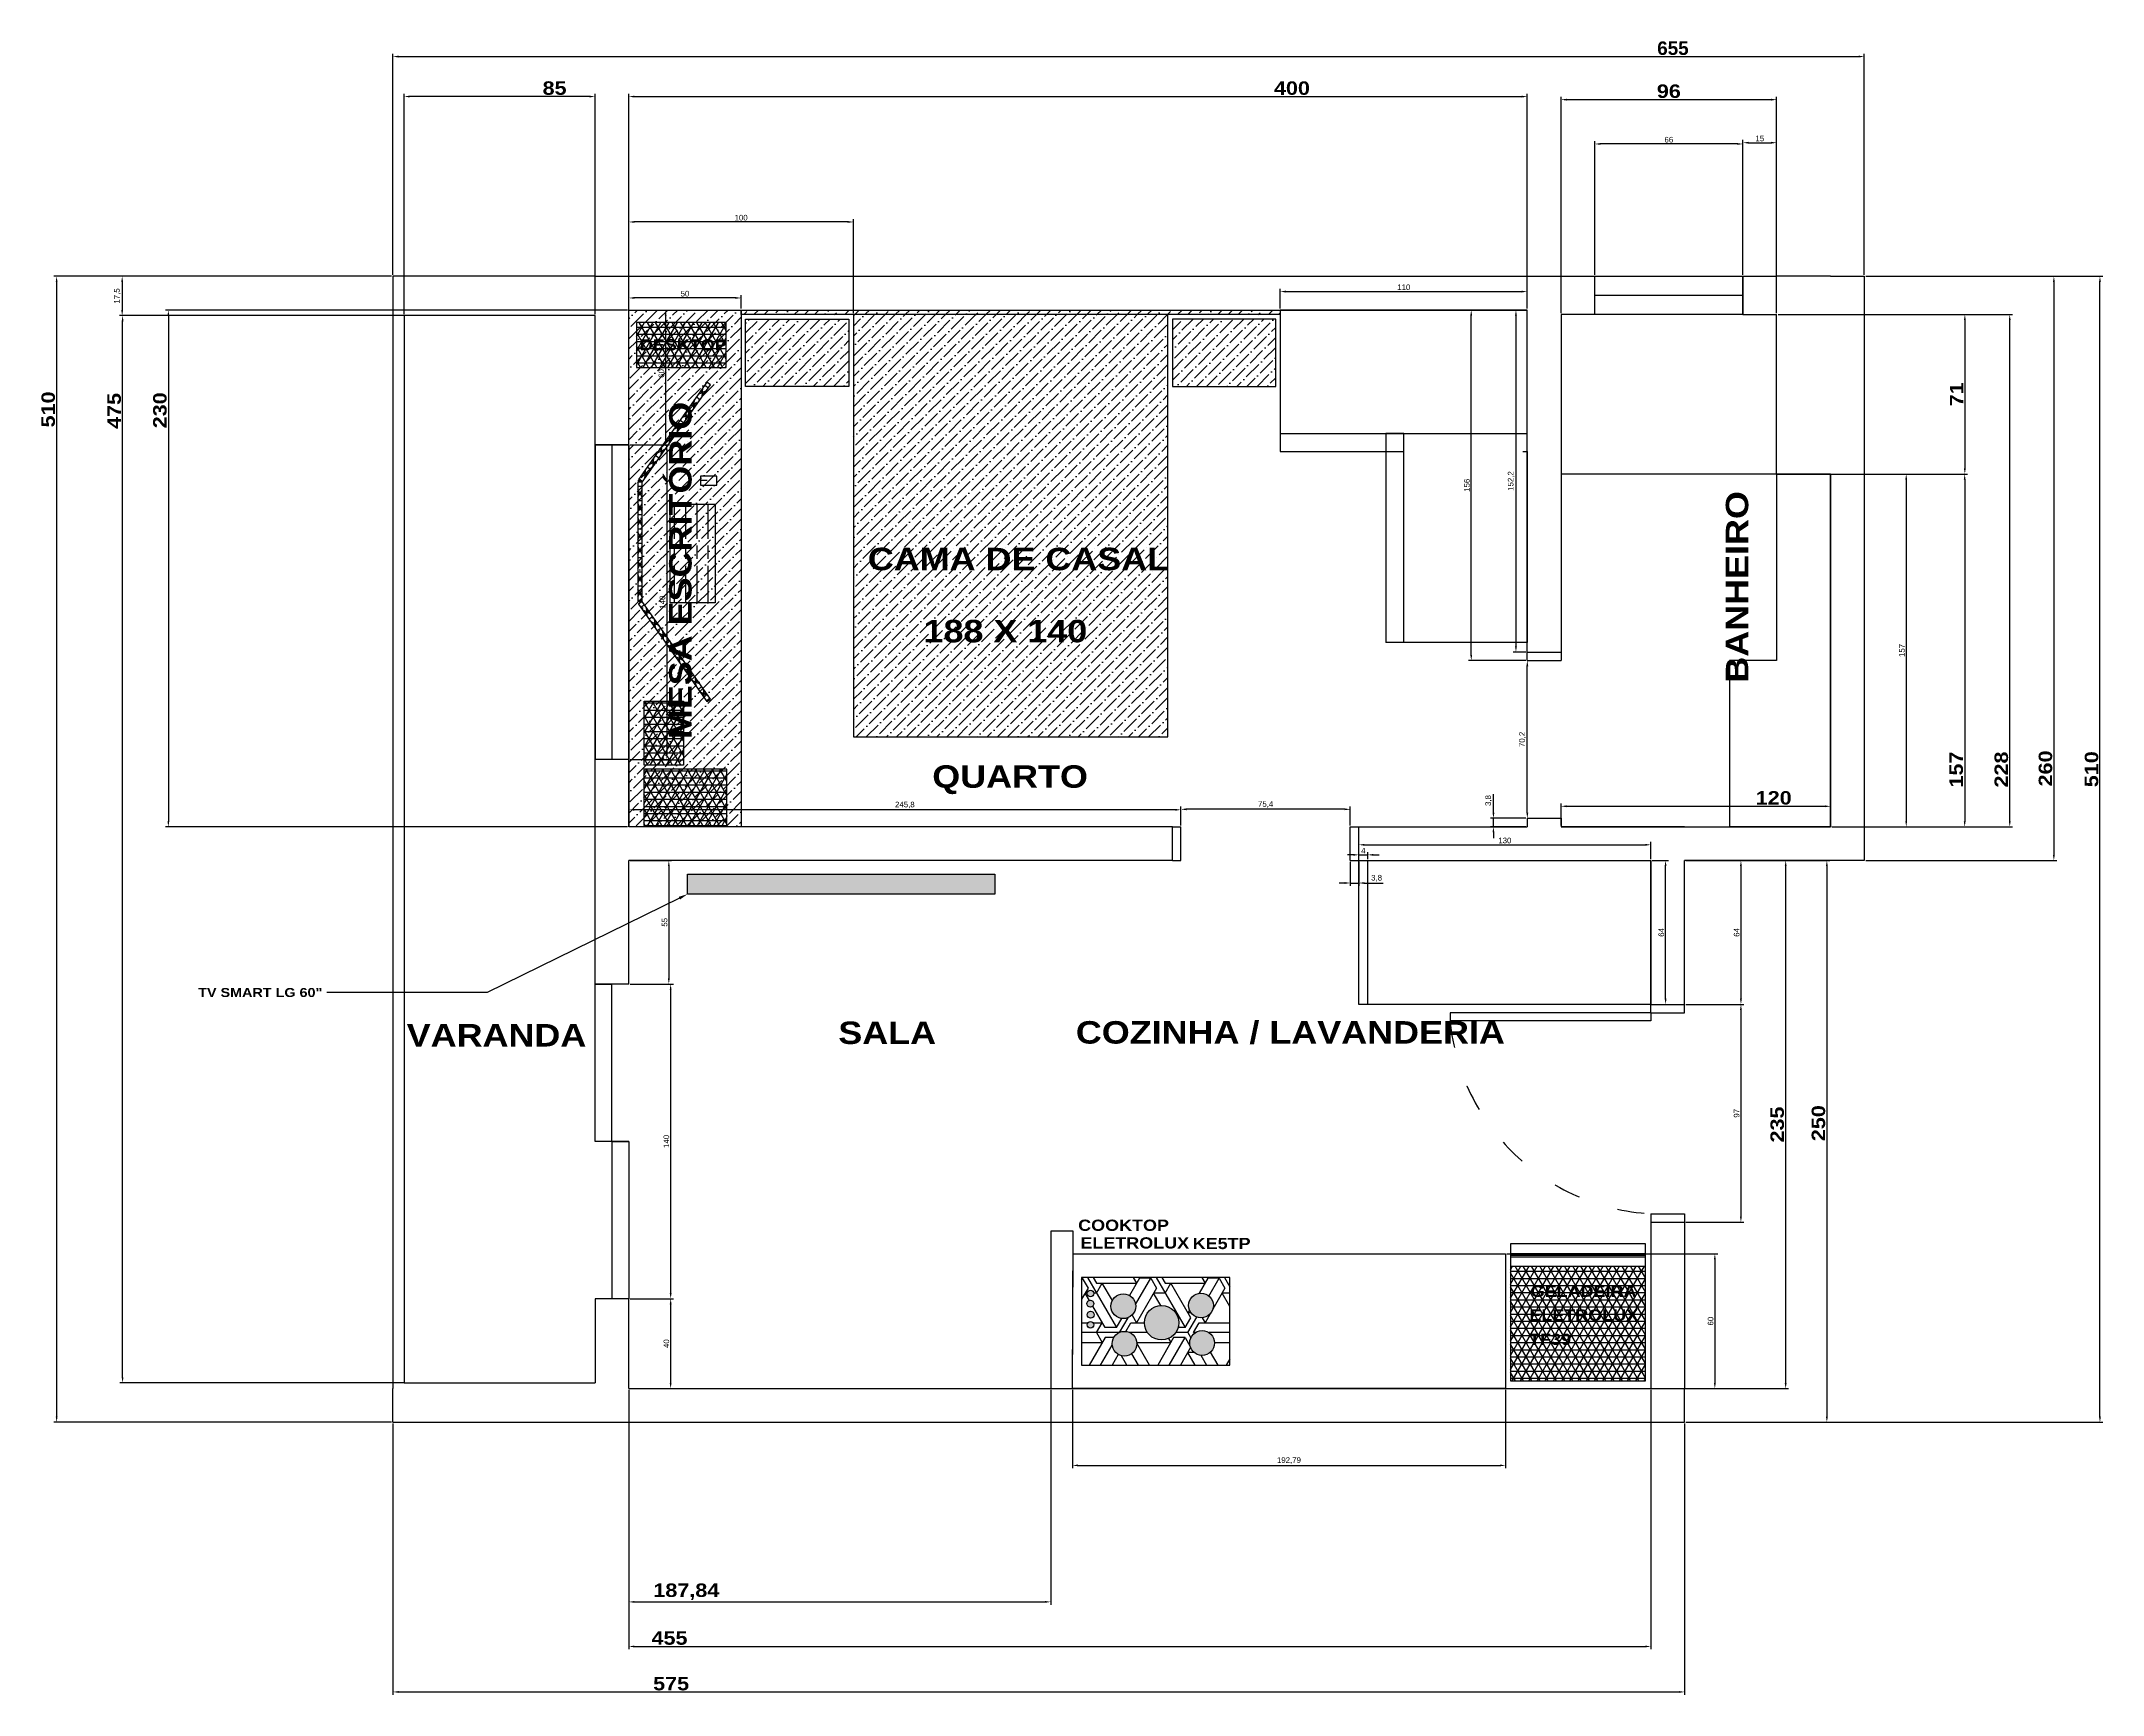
# Model space of a CAD drawing. Header units: millimetres. Extents: x -445 to 861, y -21 to 715.
# Drawn here: x -57 to 861, y -21 to 715 of the extents above; entities that cross this region are included whole.
import ezdxf
from ezdxf import colors
from ezdxf.entities.mleader import LeaderData, LeaderLine
from ezdxf.math import Vec2, Vec3

# ---------------------------------------------------------------- set-up
doc = ezdxf.new("R2010")
doc.units = ezdxf.units.MM
doc.linetypes.add('ACAD_ISO03W100', pattern=[30, 12, -18])
for name, color, linetype in [('1 Geral Alvenaria', 8, 'Continuous'), ('1 Geral Alvenaria Medidas', 1, 'Continuous'), ('1 Geral Janelas', 51, 'Continuous'), ('1 Geral Nome', 8, 'Continuous'), ('1 Geral Portas', 12, 'Continuous'), ('2 Cozinha Eletronica', 2, 'Continuous'), ('2 Cozinha PIA', 3, 'Continuous'), ('3 Lavanderia PIA', 3, 'Continuous'), ('4 Sala Eletronico', 2, 'Continuous'), ('5 Quarto Cabeceira', 45, 'Continuous'), ('5 Quarto Cama', 74, 'Continuous'), ('5 Quarto Eletronico', 2, 'Continuous'), ('5 Quarto Mesa', 134, 'Continuous'), ('5 Quarto Moveis', 45, 'Continuous'), ('6 Banheiro Pia', 3, 'Continuous')]:
    doc.layers.add(name, color=color, linetype=linetype)
doc.styles.get("Standard").update_dxf_attribs({"font": 'arial.ttf'})
doc.dimstyles.new('ISO-25', dxfattribs={"dimtxt": 2.5, "dimasz": 2.5, "dimexe": 1.25, "dimexo": 0.625, "dimtad": 1, "dimtxsty": 'Standard', "dimcen": 2.5, "dimadec": 0, "dimazin": 0, "dimtfac": 1, "dimtmove": 0, "dimatfit": 3, "dimfxl": 1, "dimarcsym": 0})

# ---------------------------------------------------------------- blocks, each defined once
blk = doc.blocks.new('*D1')
at = {"layer": '1 Geral Alvenaria Medidas', "color": 0, "lineweight": -2, "transparency": 16777216}
for p, q in [((675.63, 350), (721.26, 350)), ((720.01, 117.5), (720.01, 347.5)), ((675.63, 115), (721.26, 115))]:
    blk.add_line(p, q, dxfattribs=at)
at = {"layer": '1 Geral Alvenaria Medidas', "color": 0, "transparency": 16777216}
for points in [[(719.59, 347.5), (720.43, 347.5), (720.01, 350)], [(719.59, 117.5), (720.43, 117.5), (720.01, 115)]]:
    blk.add_solid(points, dxfattribs=at)
at = {"layer": '1 Geral Alvenaria Medidas', "color": 0, "transparency": 16777216, "insert": (716.28, 232.5), "char_height": 2.5, "attachment_point": 5, "rotation": 90}
blk.add_mtext('{\\fArial Black|b1|i0|c0|p34;\\H2.4x;235}', dxfattribs=at)
blk = doc.blocks.new('*D2')
at = {"layer": '1 Geral Alvenaria Medidas', "color": 0, "lineweight": -2, "transparency": 16777216}
for p, q in [((205, 595.62), (205, 691.24)), ((207.5, 689.99), (602.5, 689.99)), ((605, 595.62), (605, 691.24))]:
    blk.add_line(p, q, dxfattribs=at)
at = {"layer": '1 Geral Alvenaria Medidas', "color": 0, "transparency": 16777216}
for points in [[(207.5, 690.4), (207.5, 689.57), (205, 689.99)], [(602.5, 690.4), (602.5, 689.57), (605, 689.99)]]:
    blk.add_solid(points, dxfattribs=at)
at = {"layer": '1 Geral Alvenaria Medidas', "color": 0, "transparency": 16777216, "insert": (500.22, 693.71), "char_height": 2.5, "attachment_point": 5}
blk.add_mtext('{\\fArial Black|b1|i0|c0|p34;\\H2.4x;400}', dxfattribs=at)
blk = doc.blocks.new('*D3')
at = {"layer": '1 Geral Alvenaria Medidas', "color": 0, "lineweight": -2, "transparency": 16777216}
for p, q in [((104.38, 592.5), (-21.59, 592.5)), ((-20.34, 120), (-20.34, 590)), ((104.38, 117.5), (-21.59, 117.5))]:
    blk.add_line(p, q, dxfattribs=at)
at = {"layer": '1 Geral Alvenaria Medidas', "color": 0, "transparency": 16777216}
for points in [[(-20.75, 590), (-19.92, 590), (-20.34, 592.5)], [(-20.75, 120), (-19.92, 120), (-20.34, 117.5)]]:
    blk.add_solid(points, dxfattribs=at)
at = {"layer": '1 Geral Alvenaria Medidas', "color": 0, "transparency": 16777216, "insert": (-24.06, 550.11), "char_height": 2.5, "attachment_point": 5, "rotation": 90}
blk.add_mtext('{\\fArial Black|b1|i0|c0|p34;\\H2.4x;475}', dxfattribs=at)
blk = doc.blocks.new('*D4')
at = {"layer": '1 Geral Alvenaria Medidas', "color": 0, "lineweight": -2, "transparency": 16777216}
for p, q in [((105, 593.12), (105, 691.26)), ((187.5, 690.01), (107.5, 690.01)), ((190, 593.12), (190, 691.26))]:
    blk.add_line(p, q, dxfattribs=at)
at = {"layer": '1 Geral Alvenaria Medidas', "color": 0, "transparency": 16777216}
for points in [[(107.5, 690.42), (107.5, 689.59), (105, 690.01)], [(187.5, 690.42), (187.5, 689.59), (190, 690.01)]]:
    blk.add_solid(points, dxfattribs=at)
at = {"layer": '1 Geral Alvenaria Medidas', "color": 0, "transparency": 16777216, "insert": (171.97, 693.73), "char_height": 2.5, "attachment_point": 5}
blk.add_mtext('{\\fArial Black|b1|i0|c0|p34;\\H2.4x;85}', dxfattribs=at)
blk = doc.blocks.new('*D5')
at = {"layer": '1 Geral Alvenaria Medidas', "color": 0, "lineweight": -2, "transparency": 16777216}
for p, q in [((740.63, 593), (821, 593)), ((819.75, 367.5), (819.75, 590.5)), ((740.63, 365), (821, 365))]:
    blk.add_line(p, q, dxfattribs=at)
at = {"layer": '1 Geral Alvenaria Medidas', "color": 0, "transparency": 16777216}
for points in [[(819.34, 590.5), (820.17, 590.5), (819.75, 593)], [(819.34, 367.5), (820.17, 367.5), (819.75, 365)]]:
    blk.add_solid(points, dxfattribs=at)
at = {"layer": '1 Geral Alvenaria Medidas', "color": 0, "transparency": 16777216, "insert": (816.03, 390.49), "char_height": 2.5, "attachment_point": 5, "rotation": 90}
blk.add_mtext('{\\fArial Black|b1|i0|c0|p34;\\H2.4x;228}', dxfattribs=at)
blk = doc.blocks.new('*D6')
at = {"layer": '1 Geral Alvenaria Medidas', "color": 0, "lineweight": -2, "transparency": 16777216}
for p, q in [((620, 365.62), (620, 375.39)), ((622.5, 374.14), (737.5, 374.14)), ((740, 365.62), (740, 375.39))]:
    blk.add_line(p, q, dxfattribs=at)
at = {"layer": '1 Geral Alvenaria Medidas', "color": 0, "transparency": 16777216}
for points in [[(622.5, 374.55), (622.5, 373.72), (620, 374.14)], [(737.5, 374.55), (737.5, 373.72), (740, 374.14)]]:
    blk.add_solid(points, dxfattribs=at)
at = {"layer": '1 Geral Alvenaria Medidas', "color": 0, "transparency": 16777216, "insert": (714.68, 377.86), "char_height": 2.5, "attachment_point": 5}
blk.add_mtext('{\\fArial Black|b1|i0|c0|p34;\\H2.4x;120}', dxfattribs=at)
blk = doc.blocks.new('*D7')
at = {"layer": '1 Geral Alvenaria Medidas', "color": 0, "lineweight": -2, "transparency": 16777216}
for p, q in [((205, 114.38), (205, -1.03)), ((660, 114.38), (660, -1.03)), ((207.5, 0.22), (657.5, 0.22))]:
    blk.add_line(p, q, dxfattribs=at)
at = {"layer": '1 Geral Alvenaria Medidas', "color": 0, "transparency": 16777216}
for points in [[(207.5, 0.64), (207.5, -0.2), (205, 0.22)], [(657.5, 0.64), (657.5, -0.2), (660, 0.22)]]:
    blk.add_solid(points, dxfattribs=at)
at = {"layer": '1 Geral Alvenaria Medidas', "color": 0, "transparency": 16777216, "insert": (223.13, 3.95), "char_height": 2.5, "attachment_point": 5}
blk.add_mtext('{\\fArial Black|b1|i0|c0|p34;\\H2.4x;455}', dxfattribs=at)
blk = doc.blocks.new('*D11')
at = {"layer": '2 Cozinha Eletronica', "color": 0, "lineweight": -2, "transparency": 16777216}
for p, q in [((495, 595.62), (495, 604.46)), ((497.5, 603.21), (602.5, 603.21)), ((605, 595.62), (605, 604.46))]:
    blk.add_line(p, q, dxfattribs=at)
at = {"layer": '2 Cozinha Eletronica', "color": 0, "transparency": 16777216}
for points in [[(497.5, 603.62), (497.5, 602.79), (495, 603.21)], [(602.5, 603.62), (602.5, 602.79), (605, 603.21)]]:
    blk.add_solid(points, dxfattribs=at)
at = {"layer": '2 Cozinha Eletronica', "color": 0, "transparency": 16777216, "insert": (550, 605.11), "char_height": 2.5, "attachment_point": 5}
blk.add_mtext('110', dxfattribs=at)
blk = doc.blocks.new('*D26')
at = {"layer": '1 Geral Alvenaria Medidas', "color": 0, "lineweight": -2, "transparency": 16777216}
for p, q in [((205, 114.38), (205, 18.8)), ((392.84, 114.38), (392.84, 18.8)), ((207.5, 20.05), (390.34, 20.05))]:
    blk.add_line(p, q, dxfattribs=at)
at = {"layer": '1 Geral Alvenaria Medidas', "color": 0, "transparency": 16777216}
for points in [[(207.5, 20.47), (207.5, 19.64), (205, 20.05)], [(390.34, 20.47), (390.34, 19.64), (392.84, 20.05)]]:
    blk.add_solid(points, dxfattribs=at)
at = {"layer": '1 Geral Alvenaria Medidas', "color": 0, "transparency": 16777216, "insert": (230.62, 24.57), "char_height": 2.5, "attachment_point": 5}
blk.add_mtext('{\\fArial Black|b0|i0|c0|p34;\\H2.4x;187,84}', dxfattribs=at)
blk = doc.blocks.new('*D39')
at = {"layer": '1 Geral Alvenaria Medidas', "color": 0, "lineweight": -2, "transparency": 16777216}
for p, q in [((204.38, 595), (-1.21, 595)), ((0.04, 592.5), (0.04, 367.5)), ((204.38, 365), (-1.21, 365))]:
    blk.add_line(p, q, dxfattribs=at)
at = {"layer": '1 Geral Alvenaria Medidas', "color": 0, "transparency": 16777216}
for points in [[(-0.38, 592.5), (0.45, 592.5), (0.04, 595)], [(-0.38, 367.5), (0.45, 367.5), (0.04, 365)]]:
    blk.add_solid(points, dxfattribs=at)
at = {"layer": '1 Geral Alvenaria Medidas', "color": 0, "transparency": 16777216, "insert": (-3.69, 550.36), "char_height": 2.5, "attachment_point": 5, "rotation": 90}
blk.add_mtext('{\\fArial Black|b1|i0|c0|p34;\\H2.4x;230}', dxfattribs=at)
blk = doc.blocks.new('*D64')
at = {"layer": '1 Geral Alvenaria Medidas', "color": 0, "lineweight": -2, "transparency": 16777216}
for p, q in [((620, 593.62), (620, 689.87)), ((713.5, 688.62), (622.5, 688.62)), ((716, 593.62), (716, 689.87))]:
    blk.add_line(p, q, dxfattribs=at)
at = {"layer": '1 Geral Alvenaria Medidas', "color": 0, "transparency": 16777216}
for points in [[(622.5, 689.04), (622.5, 688.21), (620, 688.62)], [(713.5, 689.04), (713.5, 688.21), (716, 688.62)]]:
    blk.add_solid(points, dxfattribs=at)
at = {"layer": '1 Geral Alvenaria Medidas', "color": 0, "transparency": 16777216, "insert": (668, 692.35), "char_height": 2.5, "attachment_point": 5}
blk.add_mtext('{\\fArial Black|b1|i0|c0|p34;\\H2.4x;96}', dxfattribs=at)
blk = doc.blocks.new('*D65')
at = {"layer": '1 Geral Alvenaria Medidas', "color": 0, "lineweight": -2, "transparency": 16777216}
for p, q in [((716.63, 593), (801.02, 593)), ((799.77, 590.5), (799.77, 524.5)), ((716.63, 522), (801.02, 522))]:
    blk.add_line(p, q, dxfattribs=at)
at = {"layer": '1 Geral Alvenaria Medidas', "color": 0, "transparency": 16777216}
for points in [[(799.36, 590.5), (800.19, 590.5), (799.77, 593)], [(799.36, 524.5), (800.19, 524.5), (799.77, 522)]]:
    blk.add_solid(points, dxfattribs=at)
at = {"layer": '1 Geral Alvenaria Medidas', "color": 0, "transparency": 16777216, "insert": (796.1, 557.5), "char_height": 2.5, "attachment_point": 5, "rotation": 90}
blk.add_mtext('{\\fArial Black|b1|i0|c0|p34;\\H2.4x;71}', dxfattribs=at)
blk = doc.blocks.new('*D66')
at = {"layer": '1 Geral Alvenaria Medidas', "color": 0, "lineweight": -2, "transparency": 16777216}
for p, q in [((740.63, 522), (800.96, 522)), ((799.71, 519.5), (799.71, 367.5)), ((740.63, 365), (800.96, 365))]:
    blk.add_line(p, q, dxfattribs=at)
at = {"layer": '1 Geral Alvenaria Medidas', "color": 0, "transparency": 16777216}
for points in [[(799.29, 519.5), (800.12, 519.5), (799.71, 522)], [(799.29, 367.5), (800.12, 367.5), (799.71, 365)]]:
    blk.add_solid(points, dxfattribs=at)
at = {"layer": '1 Geral Alvenaria Medidas', "color": 0, "transparency": 16777216, "insert": (795.98, 390.49), "char_height": 2.5, "attachment_point": 5, "rotation": 90}
blk.add_mtext('{\\fArial Black|b0|i0|c0|p34;\\H2.4x;157}', dxfattribs=at)
blk = doc.blocks.new('*D69')
at = {"layer": '2 Cozinha PIA', "color": 0, "lineweight": -2, "transparency": 16777216}
for p, q in [((402.5, 114.38), (402.5, 79.55)), ((595.29, 114.38), (595.29, 79.55)), ((405, 80.8), (592.79, 80.8))]:
    blk.add_line(p, q, dxfattribs=at)
at = {"layer": '2 Cozinha PIA', "color": 0, "transparency": 16777216}
for points in [[(405, 81.22), (405, 80.39), (402.5, 80.8)], [(592.79, 81.22), (592.79, 80.39), (595.29, 80.8)]]:
    blk.add_solid(points, dxfattribs=at)
at = {"layer": '2 Cozinha PIA', "color": 0, "transparency": 16777216, "insert": (498.89, 82.93), "char_height": 2.5, "attachment_point": 5}
blk.add_mtext('192,79', dxfattribs=at)
blk = doc.blocks.new('*D70')
at = {"layer": '2 Cozinha PIA', "color": 0, "lineweight": -2, "transparency": 16777216}
for p, q in [((595.91, 175), (689.74, 175)), ((688.49, 172.5), (688.49, 117.5)), ((595.91, 115), (689.74, 115))]:
    blk.add_line(p, q, dxfattribs=at)
at = {"layer": '2 Cozinha PIA', "color": 0, "transparency": 16777216}
for points in [[(688.08, 172.5), (688.91, 172.5), (688.49, 175)], [(688.08, 117.5), (688.91, 117.5), (688.49, 115)]]:
    blk.add_solid(points, dxfattribs=at)
at = {"layer": '2 Cozinha PIA', "color": 0, "transparency": 16777216, "insert": (686.59, 145), "char_height": 2.5, "attachment_point": 5, "rotation": 90}
blk.add_mtext('60', dxfattribs=at)
blk = doc.blocks.new('*D71')
at = {"layer": '1 Geral Alvenaria Medidas', "color": 0, "lineweight": -2, "transparency": 16777216}
for p, q in [((99.38, 610), (-21.77, 610)), ((-20.52, 607.5), (-20.52, 595)), ((104.38, 592.5), (-21.77, 592.5))]:
    blk.add_line(p, q, dxfattribs=at)
at = {"layer": '1 Geral Alvenaria Medidas', "color": 0, "transparency": 16777216}
for points in [[(-20.94, 607.5), (-20.11, 607.5), (-20.52, 610)], [(-20.94, 595), (-20.11, 595), (-20.52, 592.5)]]:
    blk.add_solid(points, dxfattribs=at)
at = {"layer": '1 Geral Alvenaria Medidas', "color": 0, "transparency": 16777216, "insert": (-22.65, 601.25), "char_height": 2.5, "attachment_point": 5, "rotation": 90}
blk.add_mtext('17,5', dxfattribs=at)
blk = doc.blocks.new('*D72')
at = {"layer": '1 Geral Alvenaria Medidas', "color": 0, "lineweight": -2, "transparency": 16777216}
for p, q in [((99.38, 610), (-50.95, 610)), ((-49.7, 607.5), (-49.7, 102.5)), ((99.38, 100), (-50.95, 100))]:
    blk.add_line(p, q, dxfattribs=at)
at = {"layer": '1 Geral Alvenaria Medidas', "color": 0, "transparency": 16777216}
for points in [[(-50.11, 607.5), (-49.28, 607.5), (-49.7, 610)], [(-50.11, 102.5), (-49.28, 102.5), (-49.7, 100)]]:
    blk.add_solid(points, dxfattribs=at)
at = {"layer": '1 Geral Alvenaria Medidas', "color": 0, "transparency": 16777216, "insert": (-53.42, 550.75), "char_height": 2.5, "attachment_point": 5, "rotation": 90}
blk.add_mtext('{\\fArial Black|b1|i0|c0|p34;\\H2.4x;510}', dxfattribs=at)
blk = doc.blocks.new('*D73')
at = {"layer": '1 Geral Alvenaria Medidas', "color": 0, "lineweight": -2, "transparency": 16777216}
for p, q in [((100, 610.62), (100, 709.05)), ((102.5, 707.8), (752.5, 707.8)), ((755, 610.62), (755, 709.05))]:
    blk.add_line(p, q, dxfattribs=at)
at = {"layer": '1 Geral Alvenaria Medidas', "color": 0, "transparency": 16777216}
for points in [[(102.5, 708.22), (102.5, 707.38), (100, 707.8)], [(752.5, 708.22), (752.5, 707.38), (755, 707.8)]]:
    blk.add_solid(points, dxfattribs=at)
at = {"layer": '1 Geral Alvenaria Medidas', "color": 0, "transparency": 16777216, "insert": (669.82, 711.49), "char_height": 2.5, "attachment_point": 5}
blk.add_mtext('{\\fArial|b1|i0|c0|p34;\\H2.4x;655}', dxfattribs=at)
blk = doc.blocks.new('*D74')
at = {"layer": '1 Geral Alvenaria Medidas', "color": 0, "lineweight": -2, "transparency": 16777216}
for p, q in [((100, 99.38), (100, -21.27)), ((675, 99.38), (675, -21.27)), ((102.5, -20.02), (672.5, -20.02))]:
    blk.add_line(p, q, dxfattribs=at)
at = {"layer": '1 Geral Alvenaria Medidas', "color": 0, "transparency": 16777216}
for points in [[(102.5, -19.61), (102.5, -20.44), (100, -20.02)], [(672.5, -19.61), (672.5, -20.44), (675, -20.02)]]:
    blk.add_solid(points, dxfattribs=at)
at = {"layer": '1 Geral Alvenaria Medidas', "color": 0, "transparency": 16777216, "insert": (223.85, -16.35), "char_height": 2.5, "attachment_point": 5}
blk.add_mtext('{\\fArial Black|b0|i0|c0|p34;\\H2.4x;575}', dxfattribs=at)
blk = doc.blocks.new('*D75')
at = {"layer": '1 Geral Alvenaria Medidas', "color": 0, "lineweight": -2, "transparency": 16777216}
for p, q in [((755.63, 610), (861.17, 610)), ((859.92, 102.5), (859.92, 607.5)), ((675.63, 100), (861.17, 100))]:
    blk.add_line(p, q, dxfattribs=at)
at = {"layer": '1 Geral Alvenaria Medidas', "color": 0, "transparency": 16777216}
for points in [[(859.5, 607.5), (860.34, 607.5), (859.92, 610)], [(859.5, 102.5), (860.34, 102.5), (859.92, 100)]]:
    blk.add_solid(points, dxfattribs=at)
at = {"layer": '1 Geral Alvenaria Medidas', "color": 0, "transparency": 16777216, "insert": (856.19, 390.63), "char_height": 2.5, "attachment_point": 5, "rotation": 90}
blk.add_mtext('{\\fArial Black|b1|i0|c0|p34;\\H2.4x;510}', dxfattribs=at)
blk = doc.blocks.new('*D76')
at = {"layer": '1 Geral Alvenaria Medidas', "color": 0, "lineweight": -2, "transparency": 16777216}
for p, q in [((755.63, 610), (840.66, 610)), ((839.41, 607.5), (839.41, 352.5)), ((755.63, 350), (840.66, 350))]:
    blk.add_line(p, q, dxfattribs=at)
at = {"layer": '1 Geral Alvenaria Medidas', "color": 0, "transparency": 16777216}
for points in [[(838.99, 607.5), (839.82, 607.5), (839.41, 610)], [(838.99, 352.5), (839.82, 352.5), (839.41, 350)]]:
    blk.add_solid(points, dxfattribs=at)
at = {"layer": '1 Geral Alvenaria Medidas', "color": 0, "transparency": 16777216, "insert": (835.68, 390.98), "char_height": 2.5, "attachment_point": 5, "rotation": 90}
blk.add_mtext('{\\fArial Black|b1|i0|c0|p34;\\H2.4x;260}', dxfattribs=at)
blk = doc.blocks.new('*D77')
at = {"layer": '1 Geral Alvenaria Medidas', "color": 0, "lineweight": -2, "transparency": 16777216}
for p, q in [((675.63, 350), (739.6, 350)), ((738.35, 347.5), (738.35, 102.5)), ((675.63, 100), (739.6, 100))]:
    blk.add_line(p, q, dxfattribs=at)
at = {"layer": '1 Geral Alvenaria Medidas', "color": 0, "transparency": 16777216}
for points in [[(737.93, 347.5), (738.77, 347.5), (738.35, 350)], [(737.93, 102.5), (738.77, 102.5), (738.35, 100)]]:
    blk.add_solid(points, dxfattribs=at)
at = {"layer": '1 Geral Alvenaria Medidas', "color": 0, "transparency": 16777216, "insert": (734.62, 233.1), "char_height": 2.5, "attachment_point": 5, "rotation": 90}
blk.add_mtext('{\\fArial Black|b1|i0|c0|p34;\\H2.4x;250}', dxfattribs=at)
blk = doc.blocks.new('*D78')
at = {"layer": '3 Lavanderia PIA', "color": 0, "lineweight": -2, "transparency": 16777216}
for p, q in [((660.63, 350), (667.8, 350)), ((666.55, 288.5), (666.55, 347.5)), ((660.63, 286), (667.8, 286))]:
    blk.add_line(p, q, dxfattribs=at)
at = {"layer": '3 Lavanderia PIA', "color": 0, "transparency": 16777216}
for points in [[(666.14, 347.5), (666.97, 347.5), (666.55, 350)], [(666.14, 288.5), (666.97, 288.5), (666.55, 286)]]:
    blk.add_solid(points, dxfattribs=at)
at = {"layer": '3 Lavanderia PIA', "color": 0, "transparency": 16777216, "insert": (664.65, 318), "char_height": 2.5, "attachment_point": 5, "rotation": 90}
blk.add_mtext('64', dxfattribs=at)
blk = doc.blocks.new('*D79')
at = {"layer": '3 Lavanderia PIA', "color": 0, "lineweight": -2, "transparency": 16777216}
for p, q in [((527.5, 352.51), (525, 352.51)), ((530, 350.62), (530, 353.76)), ((530, 352.51), (534, 352.51)), ((534, 350.62), (534, 353.76)), ((536.5, 352.51), (539, 352.51))]:
    blk.add_line(p, q, dxfattribs=at)
at = {"layer": '3 Lavanderia PIA', "color": 0, "transparency": 16777216}
for points in [[(527.5, 352.93), (527.5, 352.1), (530, 352.51)], [(536.5, 352.93), (536.5, 352.1), (534, 352.51)]]:
    blk.add_solid(points, dxfattribs=at)
at = {"layer": '3 Lavanderia PIA', "color": 0, "transparency": 16777216, "insert": (532, 354.39), "char_height": 2.5, "attachment_point": 5}
blk.add_mtext('4', dxfattribs=at)
blk = doc.blocks.new('*D80')
at = {"layer": '3 Lavanderia PIA', "color": 0, "lineweight": -2, "transparency": 16777216}
for p, q in [((530, 350.62), (530, 358.25)), ((660, 350.62), (660, 358.25)), ((532.5, 357), (657.5, 357))]:
    blk.add_line(p, q, dxfattribs=at)
at = {"layer": '3 Lavanderia PIA', "color": 0, "transparency": 16777216}
for points in [[(532.5, 357.42), (532.5, 356.59), (530, 357)], [(657.5, 357.42), (657.5, 356.59), (660, 357)]]:
    blk.add_solid(points, dxfattribs=at)
at = {"layer": '3 Lavanderia PIA', "color": 0, "transparency": 16777216, "insert": (595, 358.91), "char_height": 2.5, "attachment_point": 5}
blk.add_mtext('130', dxfattribs=at)
blk = doc.blocks.new('*D81')
at = {"layer": '6 Banheiro Pia', "color": 0, "lineweight": -2, "transparency": 16777216}
for p, q in [((740.63, 522), (774.93, 522)), ((773.68, 519.5), (773.68, 367.5)), ((740.63, 365), (774.93, 365))]:
    blk.add_line(p, q, dxfattribs=at)
at = {"layer": '6 Banheiro Pia', "color": 0, "transparency": 16777216}
for points in [[(773.26, 519.5), (774.09, 519.5), (773.68, 522)], [(773.26, 367.5), (774.09, 367.5), (773.68, 365)]]:
    blk.add_solid(points, dxfattribs=at)
at = {"layer": '6 Banheiro Pia', "color": 0, "transparency": 16777216, "insert": (771.77, 443.5), "char_height": 2.5, "attachment_point": 5, "rotation": 90}
blk.add_mtext('157', dxfattribs=at)
blk = doc.blocks.new('*D82')
at = {"layer": '1 Geral Alvenaria Medidas', "color": 0, "lineweight": -2, "transparency": 16777216}
for p, q in [((604.38, 595), (598.69, 595)), ((599.94, 592.5), (599.94, 445.3)), ((604.38, 442.8), (598.69, 442.8))]:
    blk.add_line(p, q, dxfattribs=at)
at = {"layer": '1 Geral Alvenaria Medidas', "color": 0, "transparency": 16777216}
for points in [[(599.52, 592.5), (600.35, 592.5), (599.94, 595)], [(599.52, 445.3), (600.35, 445.3), (599.94, 442.8)]]:
    blk.add_solid(points, dxfattribs=at)
at = {"layer": '1 Geral Alvenaria Medidas', "color": 0, "transparency": 16777216, "insert": (597.81, 518.9), "char_height": 2.5, "attachment_point": 5, "rotation": 90}
blk.add_mtext('152,2', dxfattribs=at)
blk = doc.blocks.new('*D83')
at = {"layer": '1 Geral Alvenaria Medidas', "color": 0, "lineweight": -2, "transparency": 16777216}
for p, q in [((604.38, 595), (578.78, 595)), ((580.03, 441.5), (580.03, 592.5)), ((604.38, 439), (578.78, 439))]:
    blk.add_line(p, q, dxfattribs=at)
at = {"layer": '1 Geral Alvenaria Medidas', "color": 0, "transparency": 16777216}
for points in [[(579.62, 592.5), (580.45, 592.5), (580.03, 595)], [(579.62, 441.5), (580.45, 441.5), (580.03, 439)]]:
    blk.add_solid(points, dxfattribs=at)
at = {"layer": '1 Geral Alvenaria Medidas', "color": 0, "transparency": 16777216, "insert": (578.13, 517), "char_height": 2.5, "attachment_point": 5, "rotation": 90}
blk.add_mtext('156', dxfattribs=at)
blk = doc.blocks.new('*D84')
at = {"layer": '1 Geral Alvenaria Medidas', "color": 0, "lineweight": -2, "transparency": 16777216}
for p, q in [((589.92, 371.3), (589.92, 379.6)), ((604.38, 368.8), (588.67, 368.8)), ((589.92, 365), (589.92, 368.8)), ((604.38, 365), (588.67, 365)), ((589.92, 362.5), (589.92, 360))]:
    blk.add_line(p, q, dxfattribs=at)
at = {"layer": '1 Geral Alvenaria Medidas', "color": 0, "transparency": 16777216}
for points in [[(589.5, 371.3), (590.33, 371.3), (589.92, 368.8)], [(589.5, 362.5), (590.33, 362.5), (589.92, 365)]]:
    blk.add_solid(points, dxfattribs=at)
at = {"layer": '1 Geral Alvenaria Medidas', "color": 0, "transparency": 16777216, "insert": (587.79, 376.7), "char_height": 2.5, "attachment_point": 5, "rotation": 90}
blk.add_mtext('3,8', dxfattribs=at)
blk = doc.blocks.new('*D85')
at = {"layer": '1 Geral Alvenaria Medidas', "color": 0, "lineweight": -2, "transparency": 16777216}
for p, q in [((605, 371.3), (605, 436.5)), ((605.63, 439), (606.25, 439)), ((605.63, 368.8), (606.25, 368.8))]:
    blk.add_line(p, q, dxfattribs=at)
at = {"layer": '1 Geral Alvenaria Medidas', "color": 0, "transparency": 16777216}
for points in [[(604.58, 436.5), (605.42, 436.5), (605, 439)], [(604.58, 371.3), (605.42, 371.3), (605, 368.8)]]:
    blk.add_solid(points, dxfattribs=at)
at = {"layer": '1 Geral Alvenaria Medidas', "color": 0, "transparency": 16777216, "insert": (602.87, 403.9), "char_height": 2.5, "attachment_point": 5, "rotation": 90}
blk.add_mtext('70,2', dxfattribs=at)
blk = doc.blocks.new('*D86')
at = {"layer": '1 Geral Alvenaria Medidas', "color": 0, "lineweight": -2, "transparency": 16777216}
for p, q in [((450.8, 365.62), (450.8, 374.04)), ((523.7, 372.79), (453.3, 372.79)), ((526.2, 365.62), (526.2, 374.04))]:
    blk.add_line(p, q, dxfattribs=at)
at = {"layer": '1 Geral Alvenaria Medidas', "color": 0, "transparency": 16777216}
for points in [[(453.3, 373.21), (453.3, 372.38), (450.8, 372.79)], [(523.7, 373.21), (523.7, 372.38), (526.2, 372.79)]]:
    blk.add_solid(points, dxfattribs=at)
at = {"layer": '1 Geral Alvenaria Medidas', "color": 0, "transparency": 16777216, "insert": (488.5, 374.92), "char_height": 2.5, "attachment_point": 5}
blk.add_mtext('75,4', dxfattribs=at)
blk = doc.blocks.new('*D87')
at = {"layer": '1 Geral Alvenaria Medidas', "color": 0, "lineweight": -2, "transparency": 16777216}
for p, q in [((526.2, 349.38), (526.2, 338.74)), ((530, 349.38), (530, 338.74)), ((523.7, 339.99), (521.2, 339.99)), ((526.2, 339.99), (530, 339.99)), ((532.5, 339.99), (540.8, 339.99))]:
    blk.add_line(p, q, dxfattribs=at)
at = {"layer": '1 Geral Alvenaria Medidas', "color": 0, "transparency": 16777216}
for points in [[(523.7, 340.41), (523.7, 339.58), (526.2, 339.99)], [(532.5, 340.41), (532.5, 339.58), (530, 339.99)]]:
    blk.add_solid(points, dxfattribs=at)
at = {"layer": '1 Geral Alvenaria Medidas', "color": 0, "transparency": 16777216, "insert": (537.9, 342.12), "char_height": 2.5, "attachment_point": 5}
blk.add_mtext('3,8', dxfattribs=at)
blk = doc.blocks.new('*D88')
at = {"layer": '1 Geral Alvenaria Medidas', "color": 0, "lineweight": -2, "transparency": 16777216}
for p, q in [((205, 365.62), (205, 373.82)), ((448.3, 372.57), (207.5, 372.57)), ((450.8, 365.62), (450.8, 373.82))]:
    blk.add_line(p, q, dxfattribs=at)
at = {"layer": '1 Geral Alvenaria Medidas', "color": 0, "transparency": 16777216}
for points in [[(207.5, 372.99), (207.5, 372.16), (205, 372.57)], [(448.3, 372.99), (448.3, 372.16), (450.8, 372.57)]]:
    blk.add_solid(points, dxfattribs=at)
at = {"layer": '1 Geral Alvenaria Medidas', "color": 0, "transparency": 16777216, "insert": (327.9, 374.7), "char_height": 2.5, "attachment_point": 5}
blk.add_mtext('245,8', dxfattribs=at)
blk = doc.blocks.new('*D89')
at = {"layer": '1 Geral Alvenaria Medidas', "color": 0, "lineweight": -2, "transparency": 16777216}
for p, q in [((675.63, 286), (701.34, 286)), ((700.09, 283.5), (700.09, 191.5)), ((675.63, 189), (701.34, 189))]:
    blk.add_line(p, q, dxfattribs=at)
at = {"layer": '1 Geral Alvenaria Medidas', "color": 0, "transparency": 16777216}
for points in [[(699.67, 283.5), (700.5, 283.5), (700.09, 286)], [(699.67, 191.5), (700.5, 191.5), (700.09, 189)]]:
    blk.add_solid(points, dxfattribs=at)
at = {"layer": '1 Geral Alvenaria Medidas', "color": 0, "transparency": 16777216, "insert": (698.19, 237.5), "char_height": 2.5, "attachment_point": 5, "rotation": 90}
blk.add_mtext('97', dxfattribs=at)
blk = doc.blocks.new('*D90')
at = {"layer": '1 Geral Alvenaria Medidas', "color": 0, "lineweight": -2, "transparency": 16777216}
for p, q in [((675.63, 350), (701.35, 350)), ((700.1, 347.5), (700.1, 288.5)), ((675.63, 286), (701.35, 286))]:
    blk.add_line(p, q, dxfattribs=at)
at = {"layer": '1 Geral Alvenaria Medidas', "color": 0, "transparency": 16777216}
for points in [[(699.68, 347.5), (700.51, 347.5), (700.1, 350)], [(699.68, 288.5), (700.51, 288.5), (700.1, 286)]]:
    blk.add_solid(points, dxfattribs=at)
at = {"layer": '1 Geral Alvenaria Medidas', "color": 0, "transparency": 16777216, "insert": (698.19, 318), "char_height": 2.5, "attachment_point": 5, "rotation": 90}
blk.add_mtext('64', dxfattribs=at)
blk = doc.blocks.new('*D91')
at = {"layer": '1 Geral Alvenaria Medidas', "color": 0, "lineweight": -2, "transparency": 16777216}
for p, q in [((205.63, 295), (224.89, 295)), ((223.64, 292.5), (223.64, 157.5)), ((205.63, 155), (224.89, 155))]:
    blk.add_line(p, q, dxfattribs=at)
at = {"layer": '1 Geral Alvenaria Medidas', "color": 0, "transparency": 16777216}
for points in [[(223.23, 292.5), (224.06, 292.5), (223.64, 295)], [(223.23, 157.5), (224.06, 157.5), (223.64, 155)]]:
    blk.add_solid(points, dxfattribs=at)
at = {"layer": '1 Geral Alvenaria Medidas', "color": 0, "transparency": 16777216, "insert": (221.74, 225), "char_height": 2.5, "attachment_point": 5, "rotation": 90}
blk.add_mtext('140', dxfattribs=at)
blk = doc.blocks.new('*D92')
at = {"layer": '1 Geral Alvenaria Medidas', "color": 0, "lineweight": -2, "transparency": 16777216}
for p, q in [((205.63, 155), (224.89, 155)), ((223.64, 152.5), (223.64, 117.5)), ((205.63, 115), (224.89, 115))]:
    blk.add_line(p, q, dxfattribs=at)
at = {"layer": '1 Geral Alvenaria Medidas', "color": 0, "transparency": 16777216}
for points in [[(223.22, 152.5), (224.06, 152.5), (223.64, 155)], [(223.22, 117.5), (224.06, 117.5), (223.64, 115)]]:
    blk.add_solid(points, dxfattribs=at)
at = {"layer": '1 Geral Alvenaria Medidas', "color": 0, "transparency": 16777216, "insert": (221.74, 135), "char_height": 2.5, "attachment_point": 5, "rotation": 90}
blk.add_mtext('40', dxfattribs=at)
blk = doc.blocks.new('*D93')
at = {"layer": '1 Geral Alvenaria Medidas', "color": 0, "lineweight": -2, "transparency": 16777216}
for p, q in [((205.63, 350), (224.08, 350)), ((222.83, 347.5), (222.83, 297.5)), ((205.63, 295), (224.08, 295))]:
    blk.add_line(p, q, dxfattribs=at)
at = {"layer": '1 Geral Alvenaria Medidas', "color": 0, "transparency": 16777216}
for points in [[(222.42, 347.5), (223.25, 347.5), (222.83, 350)], [(222.42, 297.5), (223.25, 297.5), (222.83, 295)]]:
    blk.add_solid(points, dxfattribs=at)
at = {"layer": '1 Geral Alvenaria Medidas', "color": 0, "transparency": 16777216, "insert": (220.94, 322.5), "char_height": 2.5, "attachment_point": 5, "rotation": 90}
blk.add_mtext('55', dxfattribs=at)
blk = doc.blocks.new('*D94')
at = {"layer": '1 Geral Alvenaria Medidas', "color": 0, "lineweight": -2, "transparency": 16777216}
for p, q in [((205.63, 535), (223.16, 535)), ((221.91, 532.5), (221.91, 397.5)), ((205.63, 395), (223.16, 395))]:
    blk.add_line(p, q, dxfattribs=at)
at = {"layer": '1 Geral Alvenaria Medidas', "color": 0, "transparency": 16777216}
for points in [[(221.5, 532.5), (222.33, 532.5), (221.91, 535)], [(221.5, 397.5), (222.33, 397.5), (221.91, 395)]]:
    blk.add_solid(points, dxfattribs=at)
at = {"layer": '1 Geral Alvenaria Medidas', "color": 0, "transparency": 16777216, "insert": (220.01, 465), "char_height": 2.5, "attachment_point": 5, "rotation": 90}
blk.add_mtext('140', dxfattribs=at)
blk = doc.blocks.new('*D95')
at = {"layer": '1 Geral Alvenaria Medidas', "color": 0, "lineweight": -2, "transparency": 16777216}
for p, q in [((205.63, 595), (222.68, 595)), ((221.43, 537.5), (221.43, 592.5)), ((205.63, 535), (222.68, 535))]:
    blk.add_line(p, q, dxfattribs=at)
at = {"layer": '1 Geral Alvenaria Medidas', "color": 0, "transparency": 16777216}
for points in [[(221.02, 592.5), (221.85, 592.5), (221.43, 595)], [(221.02, 537.5), (221.85, 537.5), (221.43, 535)]]:
    blk.add_solid(points, dxfattribs=at)
at = {"layer": '1 Geral Alvenaria Medidas', "color": 0, "transparency": 16777216, "insert": (219.53, 566.76), "char_height": 2.5, "attachment_point": 5, "rotation": 90}
blk.add_mtext('60', dxfattribs=at)
blk = doc.blocks.new('*D96')
at = {"layer": '1 Geral Alvenaria Medidas', "color": 0, "lineweight": -2, "transparency": 16777216}
for p, q in [((701, 610.62), (701, 670.71)), ((716, 610.62), (716, 670.71)), ((703.5, 669.46), (713.5, 669.46))]:
    blk.add_line(p, q, dxfattribs=at)
at = {"layer": '1 Geral Alvenaria Medidas', "color": 0, "transparency": 16777216}
for points in [[(703.5, 669.88), (703.5, 669.04), (701, 669.46)], [(713.5, 669.88), (713.5, 669.04), (716, 669.46)]]:
    blk.add_solid(points, dxfattribs=at)
at = {"layer": '1 Geral Alvenaria Medidas', "color": 0, "transparency": 16777216, "insert": (708.5, 671.36), "char_height": 2.5, "attachment_point": 5}
blk.add_mtext('15', dxfattribs=at)
blk = doc.blocks.new('*D97')
at = {"layer": '1 Geral Alvenaria Medidas', "color": 0, "lineweight": -2, "transparency": 16777216}
for p, q in [((635, 610.62), (635, 670.15)), ((701, 610.62), (701, 670.15)), ((698.5, 668.9), (637.5, 668.9))]:
    blk.add_line(p, q, dxfattribs=at)
at = {"layer": '1 Geral Alvenaria Medidas', "color": 0, "transparency": 16777216}
for points in [[(637.5, 669.32), (637.5, 668.49), (635, 668.9)], [(698.5, 669.32), (698.5, 668.49), (701, 668.9)]]:
    blk.add_solid(points, dxfattribs=at)
at = {"layer": '1 Geral Alvenaria Medidas', "color": 0, "transparency": 16777216, "insert": (668, 670.8), "char_height": 2.5, "attachment_point": 5}
blk.add_mtext('66', dxfattribs=at)
blk = doc.blocks.new('*D98')
at = {"layer": '1 Geral Alvenaria Medidas', "color": 0, "lineweight": -2, "transparency": 16777216}
for p, q in [((205, 595.62), (205, 601.62)), ((252.5, 600.37), (207.5, 600.37)), ((255, 595.62), (255, 601.62))]:
    blk.add_line(p, q, dxfattribs=at)
at = {"layer": '1 Geral Alvenaria Medidas', "color": 0, "transparency": 16777216}
for points in [[(207.5, 600.79), (207.5, 599.96), (205, 600.37)], [(252.5, 600.79), (252.5, 599.96), (255, 600.37)]]:
    blk.add_solid(points, dxfattribs=at)
at = {"layer": '1 Geral Alvenaria Medidas', "color": 0, "transparency": 16777216, "insert": (230, 602.27), "char_height": 2.5, "attachment_point": 5}
blk.add_mtext('50', dxfattribs=at)
blk = doc.blocks.new('*D99')
at = {"layer": '1 Geral Alvenaria Medidas', "color": 0, "lineweight": -2, "transparency": 16777216}
for p, q in [((205, 593.62), (205, 635.44)), ((302.5, 634.19), (207.5, 634.19)), ((305, 593.62), (305, 635.44))]:
    blk.add_line(p, q, dxfattribs=at)
at = {"layer": '1 Geral Alvenaria Medidas', "color": 0, "transparency": 16777216}
for points in [[(207.5, 634.61), (207.5, 633.78), (205, 634.19)], [(302.5, 634.61), (302.5, 633.78), (305, 634.19)]]:
    blk.add_solid(points, dxfattribs=at)
at = {"layer": '1 Geral Alvenaria Medidas', "color": 0, "transparency": 16777216, "insert": (255, 636.09), "char_height": 2.5, "attachment_point": 5}
blk.add_mtext('100', dxfattribs=at)

msp = doc.modelspace()

# ---------------------------------------------------------------- hatches: boundary and pattern name
at = {"layer": '2 Cozinha Eletronica'}
h = msp.add_hatch(dxfattribs=at)
h.set_pattern_fill('PLAST', color=256)
h.set_pattern_definition([(0, (131.5564, -16.941), (0, 6.35), []), (0, (131.5564, -16.147), (0, 6.35), []), (0, (131.5564, -15.3535), (0, 6.35), [])])
h.paths.add_polyline_path([(657.541, 169.413), (657.541, 179.413), (597.541, 179.413), (597.541, 169.413)])
h = msp.add_hatch(dxfattribs=at)
h.set_pattern_fill('NET3', color=256)
h.set_pattern_definition([(0, (131.5564, -16.941), (0, 3.175), []), (60, (131.5564, -16.941), (-2.74963, 1.5875), []), (120, (131.5564, -16.941), (-2.74963, -1.5875), [])])
h.paths.add_polyline_path([(657.541, 118.413), (657.541, 169.413), (597.541, 169.413), (597.541, 118.413)])
h.paths.add_polyline_path([(604.397, 130.934), (625.918, 130.934), (625.918, 143.284), (604.397, 143.284)], flags=24)
h.paths.add_polyline_path([(604.153, 141.712), (653.624, 141.712), (653.624, 154.062), (604.153, 154.062)], flags=24)
h.paths.add_polyline_path([(604.923, 152.312), (652.461, 152.312), (652.461, 164.662), (604.923, 164.662)], flags=24)
h = msp.add_hatch(dxfattribs=at)
h.set_pattern_fill('ESCHER', color=256)
h.set_pattern_definition([(60, (57.638, -18.494), (-30.48, -7e-09), [27.94, -2.54]), (180, (57.638, -18.494), (15.24, -26.3965), [27.94, -2.54]), (300, (57.638, -18.494), (30.48, -7e-09), [27.94, -2.54]), (60, (60.178, -18.494), (-30.48, -7e-09), [5.08, -25.4]), (300, (60.178, -18.494), (30.48, -7e-09), [5.08, -25.4]), (60, (56.368, -16.294), (-30.48, -7e-09), [5.08, -25.4]), (180, (56.368, -16.294), (15.24, -26.3965), [5.08, -25.4]), (300, (56.368, -20.694), (30.48, -7e-09), [5.08, -25.4]), (180, (56.368, -20.694), (15.24, -26.3965), [5.08, -25.4]), (60, (47.478, -18.494), (-30.48, -7e-09), [5.08, -25.4]), (300, (47.478, -18.494), (30.48, -7e-09), [5.08, -25.4]), (60, (62.718, -27.293), (-30.48, -7e-09), [5.08, -25.4]), (180, (62.718, -27.293), (15.24, -26.3965), [5.08, -25.4]), (300, (62.718, -9.695), (30.48, -7e-09), [5.08, -25.4]), (180, (62.718, -9.695), (15.24, -26.3965), [5.08, -25.4]), (0, (62.718, -14.095), (-15.24, 26.3965), [17.78, -12.7]), (0, (62.718, -22.894), (-15.24, 26.3965), [17.78, -12.7]), (120, (58.908, -11.895), (-30.48, 7e-09), [17.78, -12.7]), (120, (51.288, -16.294), (-30.48, 7e-09), [17.78, -12.7]), (240, (51.288, -20.694), (15.24, -26.3965), [17.78, -12.7]), (240, (58.908, -25.093), (15.24, -26.3965), [17.78, -12.7])])
h.paths.add_polyline_path([(406.592, 164.439), (406.592, 125.439), (472.592, 125.439), (472.592, 164.439)])
h.paths.add_polyline_path([(465.239, 151.971, -1), (454.221, 151.971, -1)], flags=16)
h.paths.add_polyline_path([(449.88, 144.294, -1), (434.521, 144.294, -1)], flags=16)
h.paths.add_polyline_path([(465.74, 135.284, -1), (454.722, 135.284, -1)], flags=16)
h.paths.add_polyline_path([(430.681, 151.641, -1), (419.663, 151.641, -1)], flags=16)
h.paths.add_polyline_path([(431.182, 134.954, -1), (420.164, 134.954, -1)], flags=16)
h.paths.add_polyline_path([(409.057, 157.31, -1), (412.061, 157.31, -1)], flags=16)
h.paths.add_polyline_path([(408.972, 152.789, -1), (411.977, 152.789, -1)], flags=16)
h.paths.add_polyline_path([(412.113, 147.871, -1), (409.108, 147.871, -1)], flags=16)
h.paths.add_polyline_path([(412.028, 143.35, -1), (409.024, 143.35, -1)], flags=16)
h = msp.add_hatch(color=256, dxfattribs=at)
h.dxf.hatch_style = 1
h.paths.add_polyline_path([(430.681, 151.641, 1), (419.663, 151.641, 1)])
h.paths.add_polyline_path([(431.182, 134.954, 1), (420.164, 134.954, 1)])
h.paths.add_polyline_path([(449.88, 144.294, 1), (434.521, 144.294, 1)])
h.paths.add_polyline_path([(465.74, 135.284, 1), (454.722, 135.284, 1)])
h.paths.add_polyline_path([(465.239, 151.971, 1), (454.221, 151.971, 1)])
h.paths.add_polyline_path([(412.061, 157.31, 1), (409.057, 157.31, 1)])
h.paths.add_polyline_path([(411.977, 152.789, 1), (408.972, 152.789, 1)])
h.paths.add_polyline_path([(409.108, 147.871, 1), (412.113, 147.871, 1)])
h.paths.add_polyline_path([(412.028, 143.35, 1), (409.024, 143.35, 1)])
at = {"layer": '4 Sala Eletronico'}
h = msp.add_hatch(color=256, dxfattribs=at)
h.dxf.hatch_style = 1
h.paths.add_polyline_path([(231.157, 343.934), (231.157, 335.034), (367.957, 335.034), (367.957, 343.934)])
at = {"layer": '5 Quarto Cabeceira'}
h = msp.add_hatch(dxfattribs=at)
h.set_pattern_fill('ANSI36', color=256)
h.paths.add_polyline_path([(493, 591), (447, 591), (447, 561), (493, 561)])
h.paths.add_polyline_path([(303, 591), (257, 591), (257, 561), (303, 561)])
h.paths.add_polyline_path([(495, 595), (445, 595), (305, 595), (255, 595), (255, 593), (305, 593), (445, 593), (495, 593)])
at = {"layer": '5 Quarto Cama'}
h = msp.add_hatch(dxfattribs=at)
h.set_pattern_fill('ANSI36', color=256)
h.paths.add_polyline_path([(445, 593), (305, 593), (305, 405), (445, 405)])
h.paths.add_polyline_path([(332.568, 440.12), (413.66, 440.12), (413.66, 464.82), (332.568, 464.82)], flags=24)
h.paths.add_polyline_path([(308.264, 472.202), (441.327, 472.202), (441.327, 496.901), (308.264, 496.901)], flags=24)
at = {"layer": '5 Quarto Eletronico'}
h = msp.add_hatch(dxfattribs=at)
h.set_pattern_fill('NET3', color=256)
h.paths.add_polyline_path([(248.395, 589.424), (208.395, 589.424), (208.395, 569.424), (248.395, 569.424)])
h.paths.add_polyline_path([(208.171, 573.498), (247.918, 573.498), (247.918, 585.848), (208.171, 585.848)], flags=9)
h = msp.add_hatch(dxfattribs=at)
h.set_pattern_fill('NET3', color=256, angle=-35)
h.set_pattern_definition([(325, (-261.5614, 314.9787), (1.821105, 2.600808), []), (25, (-261.5614, 314.9787), (-1.341813, 2.877527), []), (85, (-261.5614, 314.9787), (-3.162918, 0.27672), [])])
h.paths.add_polyline_path([(241.431, 561.772), (239.792, 562.919), (209.393, 519.504), (211.031, 518.357)])
h = msp.add_hatch(dxfattribs=at)
h.set_pattern_fill('NET3', color=256)
h.set_pattern_definition([(0, (-59.445, 27.6774), (0, 3.175), []), (60, (-59.445, 27.6774), (-2.74963, 1.5875), []), (120, (-59.445, 27.6774), (-2.74963, -1.5875), [])])
h.paths.add_polyline_path([(211.027, 518.343), (209.027, 518.343), (209.027, 465.343), (211.027, 465.343)])
h = msp.add_hatch(dxfattribs=at)
h.set_pattern_fill('ACAD_ISO08W100', color=256, angle=90)
h.set_pattern_definition([(90, (-49.5975, 25.195), (-5, 3e-16), [24, -3, 6, -3])])
h.paths.add_polyline_path([(223.48, 464.624), (243.48, 464.624), (243.48, 508.624), (223.48, 508.624)])
h = msp.add_hatch(dxfattribs=at)
h.set_pattern_fill('NET3', color=256, angle=35)
h.set_pattern_definition([(35, (270.9107, -91.772), (-1.821105, 2.600808), []), (95, (270.9107, -91.772), (-3.162918, -0.27672), []), (155, (270.9107, -91.772), (-1.341813, -2.877527), [])])
h.paths.add_polyline_path([(211.034, 465.294), (209.396, 464.147), (239.795, 420.732), (241.434, 421.879)])
h = msp.add_hatch(dxfattribs=at)
h.set_pattern_fill('NET3', color=256)
h.set_pattern_definition([(0, (-55.4548, -5.2927), (0, 3.175), []), (60, (-55.4548, -5.2927), (-2.74963, 1.5875), []), (120, (-55.4548, -5.2927), (-2.74963, -1.5875), [])])
h.paths.add_polyline_path([(229.327, 420.903), (211.827, 420.903), (211.827, 392.403), (229.327, 392.403)])
h = msp.add_hatch(dxfattribs=at)
h.set_pattern_fill('NET3', color=256)
h.set_pattern_definition([(0, (14.986, -314.8602), (0, 3.175), []), (60, (14.986, -314.8602), (-2.74963, 1.5875), []), (120, (14.986, -314.8602), (-2.74963, -1.5875), [])])
h.paths.add_polyline_path([(248.68, 365.62), (248.68, 390.62), (211.68, 390.62), (211.68, 365.62)])
at = {"layer": '5 Quarto Mesa'}
h = msp.add_hatch(dxfattribs=at)
h.set_pattern_fill('ANSI36', color=256)
h.paths.add_polyline_path([(255, 595), (205, 595), (205, 365), (255, 365)])
h.paths.add_polyline_path([(242.432, 400.543), (242.432, 551.443), (217.732, 551.443), (217.732, 400.543)], flags=24)

# ---------------------------------------------------------------- linework, layer by layer
at = {"layer": '1 Geral Alvenaria'}
for p, q in [((105, 610), (100, 610)), ((100, 610), (100, 115)), ((190, 610), (105, 610)), ((190, 610), (205, 610)), ((205, 610), (605, 610)), ((605, 610), (620, 610)), ((620, 610), (635, 610)), ((635, 593), (635, 610)), ((701, 593), (701, 610)), ((701, 610), (716, 610)), ((740, 610), (716, 610)), ((740, 610), (755, 610)), ((755, 610), (755, 595)), ((105, 592.5), (100, 592.5)), ((105, 592.5), (105, 117.5)), ((190, 592.5), (105, 592.5)), ((190, 535), (190, 592.5)), ((205, 595), (605, 595)), ((205, 592.5), (205, 595)), ((205, 535), (205, 592.5)), ((605, 442.8), (605, 595)), ((620, 593), (620, 442.8)), ((635, 593), (620, 593)), ((701, 593), (716, 593)), ((716, 522), (716, 593)), ((755, 595), (755, 593)), ((755, 593), (755, 365)), ((205, 535), (190, 535)), ((190, 535), (190, 395)), ((205, 535), (205, 395)), ((716, 522), (620, 522)), ((716, 522), (740, 522)), ((740, 365), (740, 522)), ((605, 442.8), (620, 442.8)), ((605, 439), (605, 442.8)), ((620, 442.8), (620, 439)), ((605, 439), (620, 439)), ((205, 395), (190, 395)), ((190, 365), (190, 395)), ((205, 395), (205, 365)), ((605, 368.8), (620, 368.8)), ((605, 368.8), (605, 365)), ((620, 368.8), (620, 365)), ((190, 350), (190, 365)), ((447, 365), (205, 365)), ((447, 350), (447, 365)), ((447, 365), (450.8, 365)), ((450.8, 350), (450.8, 365)), ((526.2, 350), (526.2, 365)), ((526.2, 365), (530, 365)), ((530, 350), (530, 365)), ((530, 365), (605, 365)), ((660, 365), (620, 365)), ((620, 365), (740, 365)), ((675, 365), (660, 365)), ((755, 365), (755, 350)), ((190, 295), (190, 350)), ((447, 350), (205, 350)), ((205, 295), (205, 350)), ((447, 350), (450.8, 350)), ((526.2, 350), (530, 350)), ((530, 350), (660, 350)), ((660, 282.2), (660, 350)), ((755, 350), (675, 350)), ((675, 282.2), (675, 350)), ((205, 295), (190, 295)), ((660, 286), (675, 286)), ((660, 282.2), (675, 282.2)), ((660, 192.8), (675, 192.8)), ((660, 192.8), (660, 115)), ((675, 192.8), (675, 115)), ((402.838, 184.999), (392.838, 184.999)), ((392.838, 184.999), (392.838, 115)), ((402.5, 115), (402.838, 184.999)), ((660, 189), (675, 189)), ((205, 155), (190, 155)), ((190, 155), (190, 117.5)), ((205, 117.5), (205, 155)), ((105, 117.5), (100, 117.5)), ((100, 100), (100, 115)), ((105, 117.5), (190, 117.5)), ((205, 115), (205, 117.5)), ((205, 115), (660, 115)), ((675, 100), (675, 115)), ((100, 100), (105, 100)), ((105, 100), (190, 100)), ((190, 100), (205, 100)), ((205, 100), (660, 100)), ((660, 100), (675, 100))]:
    msp.add_line(p, q, dxfattribs=at)
at = {"layer": '1 Geral Janelas'}
for p, q in [((635, 593), (635, 610)), ((635, 610), (701, 610)), ((701, 610), (701, 593)), ((701, 601.5), (635, 601.5)), ((701, 593), (701, 601.5)), ((701, 593), (635, 593)), ((190, 395), (190, 535)), ((190, 535), (197.5, 535)), ((197.5, 535), (197.5, 395)), ((197.5, 535), (205, 535)), ((205, 535), (205, 395)), ((205, 395), (190, 395))]:
    msp.add_line(p, q, dxfattribs=at)
at = {"layer": '1 Geral Portas'}
for p, q in [((190, 295), (197.5, 295)), ((190, 225), (190, 295)), ((197.5, 225), (197.5, 295)), ((660, 282.2), (570.6, 282.2)), ((570.6, 282.2), (570.6, 278.7)), ((660, 278.7), (570.6, 278.7)), ((660, 282.2), (660, 278.7)), ((205, 225), (190, 225)), ((197.5, 225), (205, 225)), ((197.5, 225), (197.5, 155)), ((205, 225), (205, 155)), ((205, 155), (197.5, 155))]:
    msp.add_line(p, q, dxfattribs=at)
at = {"layer": '1 Geral Portas', "linetype": 'ACAD_ISO03W100'}
msp.add_arc((665.469, 287.963), 95.32, 185.57674, 266.710865, dxfattribs=at)
at = {"layer": '2 Cozinha Eletronica'}
for p, q in [((597.541, 179.413), (597.541, 118.413)), ((657.541, 179.413), (597.541, 179.413)), ((597.541, 179.413), (597.541, 169.413)), ((657.541, 118.413), (657.541, 179.413)), ((597.541, 169.413), (657.541, 169.413)), ((472.592, 164.439), (406.592, 164.439)), ((406.592, 164.439), (406.592, 125.439)), ((472.592, 125.439), (472.592, 164.439)), ((406.592, 125.439), (472.592, 125.439)), ((597.541, 118.413), (657.541, 118.413))]:
    msp.add_line(p, q, dxfattribs=at)
for centre, radius in [((410.559, 157.31), 1.502), ((425.172, 151.641), 5.509), ((459.73, 151.971), 5.509), ((410.475, 152.789), 1.502), ((410.61, 147.871), 1.502), ((442.201, 144.294), 7.679), ((410.526, 143.35), 1.502), ((425.673, 134.954), 5.509), ((460.231, 135.284), 5.509)]:
    msp.add_circle(centre, radius, dxfattribs=at)
at = {"layer": '2 Cozinha PIA'}
for p, q in [((402.5, 115), (402.79, 174.999)), ((402.79, 174.999), (595.29, 174.999)), ((595.29, 174.999), (595.29, 115)), ((595.29, 115), (402.5, 115))]:
    msp.add_line(p, q, dxfattribs=at)
at = {"layer": '3 Lavanderia PIA'}
for p, q in [((530, 350), (660, 350)), ((530, 286), (530, 350)), ((530, 350), (660, 350)), ((530, 350), (534, 350)), ((534, 286), (534, 350)), ((660, 350), (660, 286)), ((660, 350), (660, 286)), ((660, 286), (530, 286))]:
    msp.add_line(p, q, dxfattribs=at)
at = {"layer": '4 Sala Eletronico'}
for p, q in [((231.157, 343.934), (367.957, 343.934)), ((231.157, 335.034), (231.157, 343.934)), ((367.957, 343.934), (367.957, 335.034)), ((367.957, 335.034), (231.157, 335.034))]:
    msp.add_line(p, q, dxfattribs=at)
at = {"layer": '5 Quarto Cabeceira'}
for p, q in [((255, 593), (255, 595)), ((255, 595), (305, 595)), ((305, 593), (255, 593)), ((445, 593), (257, 593)), ((257, 561), (257, 591)), ((257, 591), (303, 591)), ((303, 591), (303, 561)), ((305, 595), (445, 595)), ((445, 595), (495, 595)), ((495, 593), (445, 593)), ((447, 591), (447, 561)), ((493, 591), (447, 591)), ((493, 561), (493, 591)), ((495, 595), (495, 593)), ((303, 561), (257, 561)), ((447, 561), (493, 561))]:
    msp.add_line(p, q, dxfattribs=at)
at = {"layer": '5 Quarto Cama'}
for p, q in [((305, 593), (305, 405)), ((445, 593), (305, 593)), ((445, 405), (445, 593)), ((305, 405), (445, 405))]:
    msp.add_line(p, q, dxfattribs=at)
at = {"layer": '5 Quarto Eletronico'}
for p, q in [((248.395, 589.424), (208.395, 589.424)), ((208.395, 589.424), (208.395, 569.424)), ((248.395, 569.424), (248.395, 589.424)), ((208.395, 569.424), (248.395, 569.424)), ((239.792, 562.919), (209.393, 519.504)), ((211.031, 518.357), (241.431, 561.772)), ((241.431, 561.772), (239.792, 562.919)), ((209.027, 518.343), (209.027, 465.343)), ((211.027, 518.343), (209.027, 518.343)), ((209.393, 519.504), (211.031, 518.357)), ((211.027, 465.343), (211.027, 518.343)), ((244.129, 521.002), (236.957, 521.002)), ((236.957, 521.002), (236.957, 517.069)), ((239.94, 519.099), (236.957, 519.099)), ((236.957, 517.069), (244.129, 517.069)), ((244.129, 517.069), (244.129, 521.002)), ((223.48, 464.624), (223.48, 508.624)), ((223.48, 508.624), (243.48, 508.624)), ((243.48, 508.624), (243.48, 464.624)), ((209.027, 465.343), (211.027, 465.343)), ((211.034, 465.294), (209.396, 464.147)), ((209.396, 464.147), (239.795, 420.732)), ((241.434, 421.879), (211.034, 465.294)), ((243.48, 464.624), (223.48, 464.624)), ((211.827, 392.403), (211.827, 420.903)), ((211.827, 420.903), (229.327, 420.903)), ((229.327, 420.903), (229.327, 392.403)), ((239.795, 420.732), (241.434, 421.879)), ((248.68, 390.62), (211.68, 390.62)), ((211.68, 390.62), (211.68, 365.62)), ((229.327, 392.403), (211.827, 392.403)), ((248.68, 365.62), (248.68, 390.62)), ((211.68, 365.62), (248.68, 365.62))]:
    msp.add_line(p, q, dxfattribs=at)
at = {"layer": '5 Quarto Mesa'}
for p, q in [((205, 595), (255, 595)), ((205, 365), (205, 595)), ((255, 595), (255, 365)), ((255, 365), (205, 365))]:
    msp.add_line(p, q, dxfattribs=at)
at = {"layer": '5 Quarto Moveis'}
for p, q in [((495, 595), (495, 540)), ((605, 595), (495, 595)), ((605, 540), (605, 595)), ((495, 540), (605, 540)), ((495, 540), (495, 532)), ((550, 540), (542, 540)), ((542, 540), (542, 447)), ((550, 447), (550, 540)), ((550, 540), (550, 540)), ((605, 532), (605, 540)), ((495, 532), (550, 532)), ((603, 532), (605, 532)), ((605, 532), (605, 447)), ((550, 447), (542, 447)), ((605, 447), (550, 447))]:
    msp.add_line(p, q, dxfattribs=at)
at = {"layer": '6 Banheiro Pia'}
for p, q in [((740, 522), (716, 522)), ((716, 522), (716, 439)), ((740, 522), (740, 365)), ((716, 439), (695, 439)), ((695, 439), (695, 365)), ((740, 365), (695, 365))]:
    msp.add_line(p, q, dxfattribs=at)

# ---------------------------------------------------------------- texts
at = {"layer": '1 Geral Nome', "insert": (693.354, 429.139), "char_height": 10, "attachment_point": 1, "rotation": 90}
msp.add_mtext_dynamic_manual_height_columns('{\\fArial Black|b1|i0|c0|p34;BANHEIRO}', width=83.68881, gutter_width=12.5, heights=[0], dxfattribs=at)
at = {"layer": '1 Geral Nome', "char_height": 10, "attachment_point": 1}
for s, width, insert in [('{\\fArial Black|b1|i0|c0|p34;QUARTO}', 83.68881, (340.108, 392.384)), ('{\\fArial Black|b1|i0|c0|p34;VARANDA}', 186.42905, (106.139, 277.231)), ('{\\fArial Black|b1|i0|c0|p34;SALA}', 83.68881, (298.29, 278.339)), ('{\\fArial Black|b1|i0|c0|p34;COZINHA / LAVANDERIA}', 186.42905, (404.024, 278.522))]:
    msp.add_mtext_dynamic_manual_height_columns(s, width=width, gutter_width=12.5, heights=[0], dxfattribs=dict(at, insert=insert))
at = {"layer": '2 Cozinha Eletronica', "char_height": 5, "attachment_point": 1}
for s, width, insert in [('{\\fArial Black|b1|i0|c0|p34;COOKTOP}', 62.54482, (405.051, 190.181)), ('{\\fArial Black|b1|i0|c0|p34;ELETROLUX}', 62.54482, (406.039, 182.325)), ('{\\fArial Black|b1|i0|c0|p34;KE5TP}', 35.21289, (456.033, 182.076)), ('{\\fArial Black|b0|i0|c0|p34;GELADEIRA}', 41.94418, (606.494, 160.81)), ('{\\fArial Black|b0|i0|c0|p34;ELETROLUX}', 41.94418, (605.911, 150.21)), ('{\\fArial Black|b0|i0|c0|p34;TF39}', 41.94418, (605.807, 139.431))]:
    msp.add_mtext_dynamic_manual_height_columns(s, width=width, gutter_width=12.5, heights=[0], dxfattribs=dict(at, insert=insert))
at = {"layer": '5 Quarto Cama', "char_height": 10, "attachment_point": 1}
for s, width, heights, insert in [('{\\fArial Black|b0|i0|c0|p34;CAMA DE CASAL}', 129.53893, [17.047], (311.426, 489.197)), ('{\\fArial Black|b1|i0|c0|p34;188 X 140}', 99.68859, [0], (336.207, 457.116))]:
    msp.add_mtext_dynamic_manual_height_columns(s, width=width, gutter_width=12.5, heights=heights, dxfattribs=dict(at, insert=insert))
at = {"layer": '5 Quarto Eletronico', "insert": (209.953, 581.996), "char_height": 5, "attachment_point": 1}
msp.add_mtext_dynamic_manual_height_columns('{\\fArial Black|b0|i0|c0|p34;DESKTOP}', width=114.30383, gutter_width=12.5, heights=[0], dxfattribs=at)
at = {"layer": '5 Quarto Mesa', "insert": (222.961, 404.032), "char_height": 10, "attachment_point": 1, "rotation": 90}
msp.add_mtext_dynamic_manual_height_columns('{\\fArial Black|b1|i0|c0|p34;MESA ESCRITÓRIO}', width=156.47967, gutter_width=12.5, heights=[19.406], dxfattribs=at)

# ---------------------------------------------------------------- dimensions: what is measured, and where the dimension line sits
at = {"layer": '1 Geral Alvenaria Medidas'}
for base, p1, p2, text, picture, middle in [((755, 707.802), (100, 610), (755, 610), '{\\fArial|b1|i0|c0|p34;\\H2.4x;<>}', '*D73', (669.82, 707.802)), ((105, 690.005), (190, 592.5), (105, 592.5), '{\\fArial Black|b1|i0|c0|p34;\\H2.4x;<>}', '*D4', (171.969, 690.005)), ((605, 689.987), (205, 595), (605, 595), '{\\fArial Black|b1|i0|c0|p34;\\H2.4x;<>}', '*D2', (500.218, 689.987)), ((620, 688.623), (716, 593), (620, 593), '{\\fArial Black|b1|i0|c0|p34;\\H2.4x;<>}', '*D64', (668, 688.623)), ((740, 374.136), (620, 365), (740, 365), '{\\fArial Black|b1|i0|c0|p34;\\H2.4x;<>}', '*D6', (714.682, 374.136)), ((660, 0.221), (205, 115), (660, 115), '{\\fArial Black|b1|i0|c0|p34;\\H2.4x;<>}', '*D7', (223.134, 0.221)), ((392.838, 20.053), (205, 115), (392.838, 115), '{\\fArial Black|b0|i0|c0|p34;\\H2.4x;<>}', '*D26', (230.618, 20.053)), ((675, -20.022), (100, 100), (675, 100), '{\\fArial Black|b0|i0|c0|p34;\\H2.4x;<>}', '*D74', (223.853, -20.022))]:
    dim = msp.add_linear_dim(base=base, p1=p1, p2=p2, text=text, dimstyle='ISO-25', dxfattribs=at)
    dim.commit()
    dim.dimension.update_dxf_attribs({"geometry": picture, "text_midpoint": middle, "dimtype": 160})
for base, p1, p2, picture, middle in [((635, 668.903), (701, 610), (635, 610), '*D97', (668, 670.805)), ((716, 669.458), (701, 610), (716, 610), '*D96', (708.5, 671.36)), ((205, 634.192), (305, 593), (205, 593), '*D99', (255, 636.093)), ((205, 600.372), (255, 595), (205, 595), '*D98', (230, 602.273)), ((205, 372.574), (450.8, 365), (205, 365), '*D88', (327.9, 374.702)), ((450.8, 372.794), (526.2, 365), (450.8, 365), '*D86', (488.5, 374.916)), ((530, 339.993), (526.2, 350), (530, 350), '*D87', (537.902, 342.12))]:
    dim = msp.add_linear_dim(base=base, p1=p1, p2=p2, dimstyle='ISO-25', dxfattribs=at)
    dim.commit()
    dim.dimension.update_dxf_attribs({"geometry": picture, "text_midpoint": middle})
for base, p1, p2, text, picture, middle in [((-49.696, 100), (100, 610), (100, 100), '{\\fArial Black|b1|i0|c0|p34;\\H2.4x;<>}', '*D72', (-49.696, 550.748)), ((859.922, 610), (675, 100), (755, 610), '{\\fArial Black|b1|i0|c0|p34;\\H2.4x;<>}', '*D75', (859.922, 390.633)), ((839.406, 350), (755, 610), (755, 350), '{\\fArial Black|b1|i0|c0|p34;\\H2.4x;<>}', '*D76', (839.406, 390.981)), ((-20.336, 592.5), (105, 117.5), (105, 592.5), '{\\fArial Black|b1|i0|c0|p34;\\H2.4x;<>}', '*D3', (-20.336, 550.108)), ((0.036, 365), (205, 595), (205, 365), '{\\fArial Black|b1|i0|c0|p34;\\H2.4x;<>}', '*D39', (0.036, 550.365)), ((799.774, 522), (716, 593), (716, 522), '{\\fArial Black|b1|i0|c0|p34;\\H2.4x;<>}', '*D65', (799.774, 557.5)), ((819.754, 593), (740, 365), (740, 593), '{\\fArial Black|b1|i0|c0|p34;\\H2.4x;<>}', '*D5', (819.754, 390.489)), ((799.705, 365), (740, 522), (740, 365), '{\\fArial Black|b0|i0|c0|p34;\\H2.4x;<>}', '*D66', (799.705, 390.489)), ((720.009, 350), (675, 115), (675, 350), '{\\fArial Black|b1|i0|c0|p34;\\H2.4x;<>}', '*D1', (720.009, 232.5)), ((738.351, 100), (675, 350), (675, 100), '{\\fArial Black|b1|i0|c0|p34;\\H2.4x;<>}', '*D77', (738.351, 233.104))]:
    dim = msp.add_linear_dim(base=base, p1=p1, p2=p2, angle=90, text=text, dimstyle='ISO-25', dxfattribs=at)
    dim.commit()
    dim.dimension.update_dxf_attribs({"geometry": picture, "text_midpoint": middle, "dimtype": 160})
for base, p1, p2, picture, middle in [((-20.523, 592.5), (100, 610), (105, 592.5), '*D71', (-22.65, 601.25)), ((580.032, 595), (605, 439), (605, 595), '*D83', (578.131, 517)), ((599.937, 442.8), (605, 595), (605, 442.8), '*D82', (597.81, 518.9)), ((221.912, 395), (205, 535), (205, 395), '*D94', (220.01, 465)), ((605, 439), (605, 368.8), (605, 439), '*D85', (602.873, 403.9)), ((589.917, 368.8), (605, 365), (605, 368.8), '*D84', (587.79, 376.702)), ((222.833, 295), (205, 350), (205, 295), '*D93', (220.937, 322.5)), ((700.095, 286), (675, 350), (675, 286), '*D90', (698.194, 318)), ((223.645, 155), (205, 295), (205, 155), '*D91', (221.743, 225)), ((700.087, 189), (675, 286), (675, 189), '*D89', (698.185, 237.5)), ((223.64, 115), (205, 155), (205, 115), '*D92', (221.739, 135))]:
    dim = msp.add_linear_dim(base=base, p1=p1, p2=p2, angle=90, dimstyle='ISO-25', dxfattribs=at)
    dim.commit()
    dim.dimension.update_dxf_attribs({"geometry": picture, "text_midpoint": middle})
dim = msp.add_linear_dim(base=(221.432, 595), p1=(205, 535), p2=(205, 595), angle=90, dimstyle='ISO-25', dxfattribs=at)
dim.commit()
dim.dimension.update_dxf_attribs({"geometry": '*D95', "text_midpoint": (221.432, 566.759), "dimtype": 160})
at = {"layer": '2 Cozinha Eletronica'}
dim = msp.add_linear_dim(base=(605, 603.206), p1=(495, 595), p2=(605, 595), dimstyle='ISO-25', dxfattribs=at)
dim.commit()
dim.dimension.update_dxf_attribs({"geometry": '*D11', "text_midpoint": (550, 605.107)})
at = {"layer": '2 Cozinha PIA'}
dim = msp.add_linear_dim(base=(688.493, 115), p1=(595.29, 174.999), p2=(595.29, 115), angle=90, dimstyle='ISO-25', dxfattribs=at)
dim.commit()
dim.dimension.update_dxf_attribs({"geometry": '*D70', "text_midpoint": (686.592, 145)})
dim = msp.add_linear_dim(base=(595.29, 80.803), p1=(402.5, 115), p2=(595.29, 115), dimstyle='ISO-25', dxfattribs=at)
dim.commit()
dim.dimension.update_dxf_attribs({"geometry": '*D69', "text_midpoint": (498.895, 82.93)})
at = {"layer": '3 Lavanderia PIA'}
for base, p2, picture, middle in [((660, 357.003), (660, 350), '*D80', (595, 358.905)), ((534, 352.514), (534, 350), '*D79', (532, 354.389))]:
    dim = msp.add_linear_dim(base=base, p1=(530, 350), p2=p2, dimstyle='ISO-25', dxfattribs=at)
    dim.commit()
    dim.dimension.update_dxf_attribs({"geometry": picture, "text_midpoint": middle})
dim = msp.add_linear_dim(base=(666.554, 350), p1=(660, 286), p2=(660, 350), angle=90, dimstyle='ISO-25', dxfattribs=at)
dim.commit()
dim.dimension.update_dxf_attribs({"geometry": '*D78', "text_midpoint": (664.653, 318)})
at = {"layer": '6 Banheiro Pia'}
dim = msp.add_linear_dim(base=(773.676, 365), p1=(740, 522), p2=(740, 365), angle=90, dimstyle='ISO-25', dxfattribs=at)
dim.commit()
dim.dimension.update_dxf_attribs({"geometry": '*D81', "text_midpoint": (771.774, 443.5)})

# ---------------------------------------------------------------- leaders
at = {"layer": '4 Sala Eletronico'}
ml = msp.add_multileader_mtext('Standard', dxfattribs=at)
ml.set_content('{\\fArial Black|b1|i0|c0|p34;TV SMART LG 60"  }', color=256)
ml.set_leader_properties()
ml.build(insert=Vec2(0, 0))
ctx = ml.context
ctx.base_point, ctx.plane_origin = Vec3(12.194, 291.223), Vec3(231.157, 335.034)
ctx.text_align_type = 2
notes = []
notes.append((ctx, [(0, (1, 1, 0), (141.936, 291.223), (-1, 0), 71.363, [(0, [(231.157, 335.034)], 0, [])])]))
ctx.mtext.insert, ctx.mtext.alignment, ctx.mtext.flow_direction = Vec3(68.573, 293.257), 3, 5
for ctx, leaders in notes:
    for number, flags, end, landing, length, lines in leaders:
        leader = LeaderData()
        leader.index, (leader.has_last_leader_line, leader.has_dogleg_vector, leader.attachment_direction) = number, flags
        leader.last_leader_point, leader.dogleg_vector, leader.dogleg_length = Vec3(end), Vec3(landing), length
        for number, points, colour, breaks in lines:
            line = LeaderLine()
            line.index, line.vertices, line.color, line.breaks = number, Vec3.list(points), colors.encode_raw_color(colour), breaks
            leader.lines.append(line)
        ctx.leaders.append(leader)

doc.saveas('drawing.dxf')
